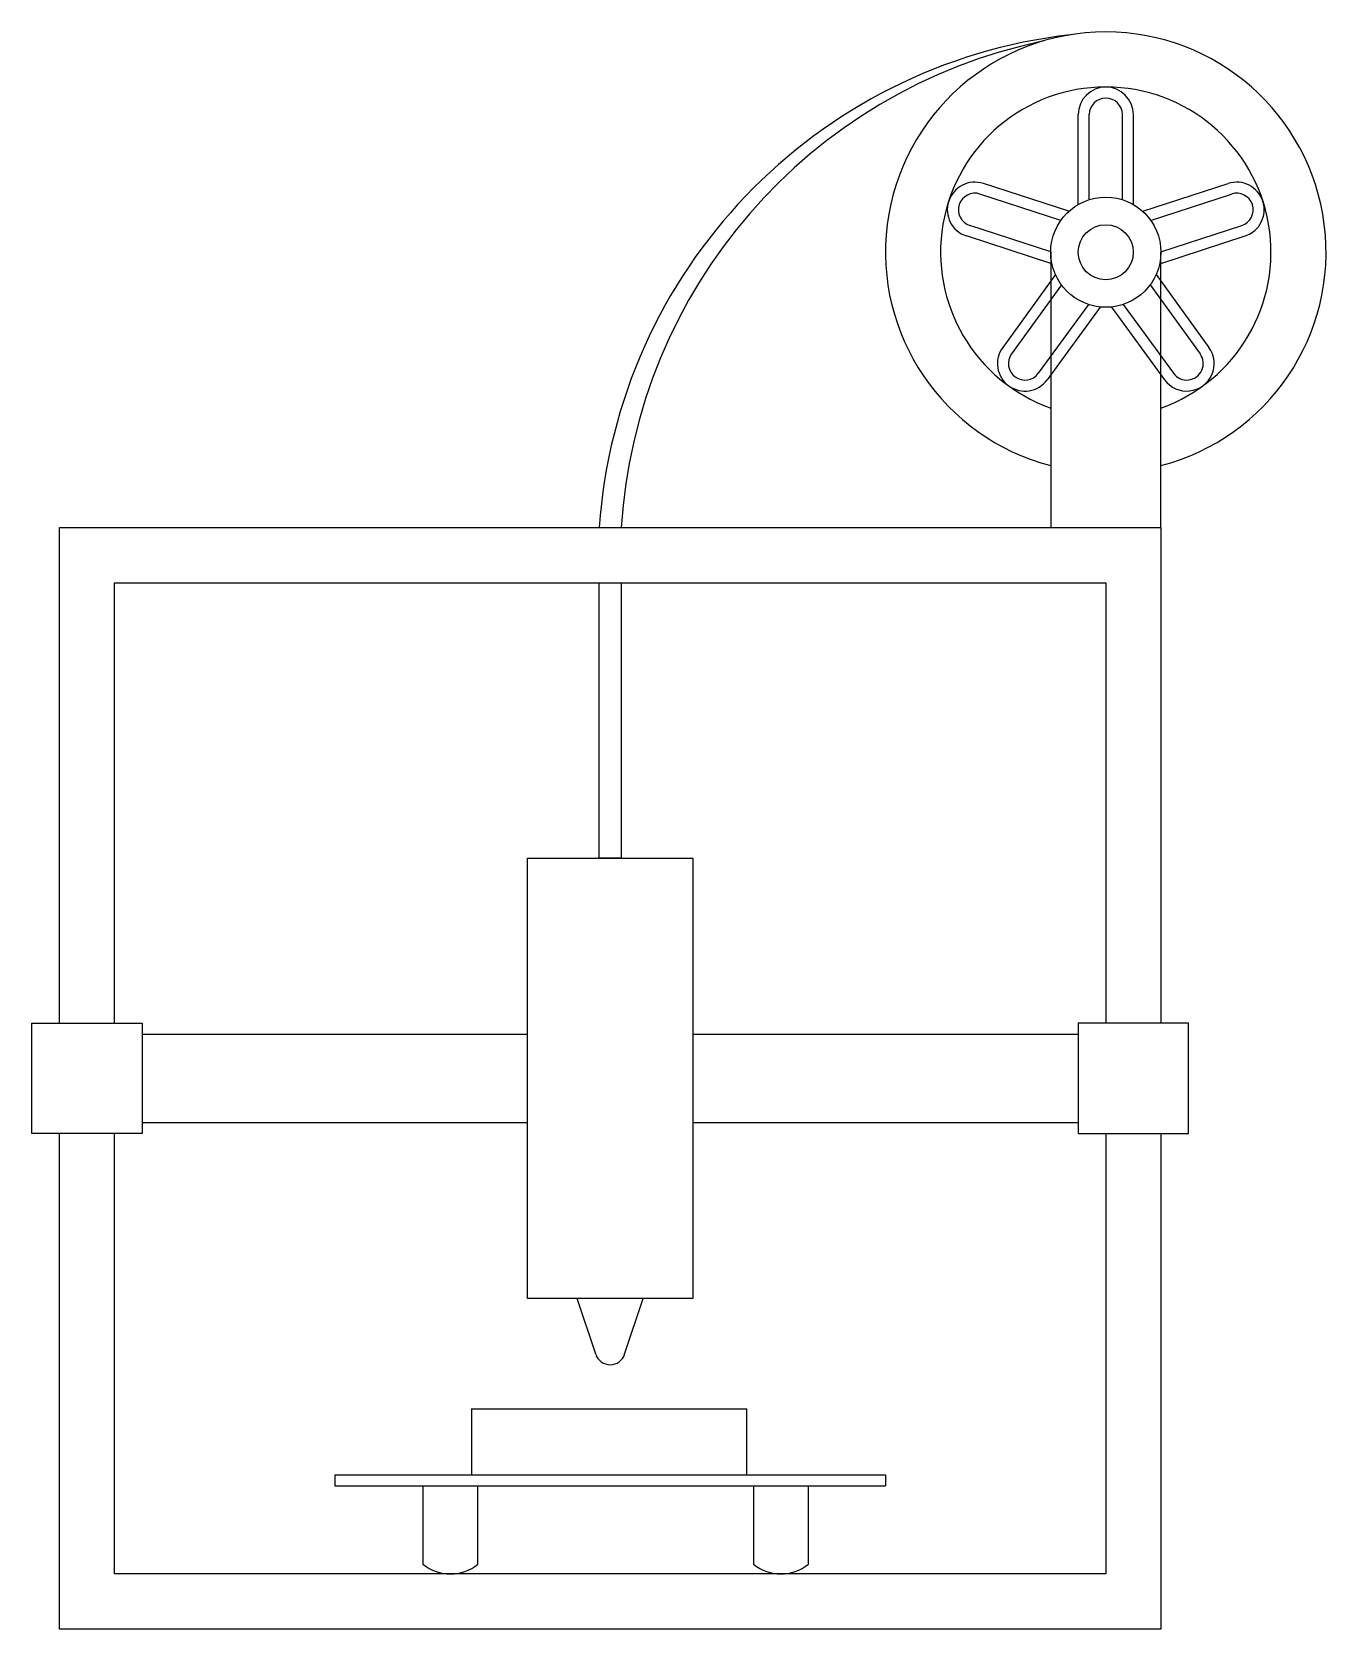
# Model space of a CAD drawing. Header units: millimetres. Extents: x 2208 to 8402, y 1291 to 9059.
# Drawn here: x 5532 to 6707, y 4382 to 5832 of the extents above; entities that cross this region are included whole.
import ezdxf

# ---------------------------------------------------------------- set-up
doc = ezdxf.new("R2010")
doc.units = ezdxf.units.MM
for name, color, linetype in [('BASE', 5, 'Continuous'), ('EXTRUDER', 3, 'Continuous'), ('FILAMENT DISC', 254, 'Continuous'), ('HOT PLATE', 130, 'Continuous'), ('NOZZLE', 255, 'Continuous'), ('PRINTER PARTY', 1, 'Continuous')]:
    doc.layers.add(name, color=color, linetype=linetype)
doc.layers.add('MOVING MOTOR', color=7, linetype='Continuous', true_color=0xfbe200)

# ---------------------------------------------------------------- blocks, each defined once
blk = doc.blocks.new('*U8')
for p, q in [((-25, -53.3), (-25, 28.3)), ((-15, -49), (-15, 28.3)), ((15, -49), (15, 28.3)), ((25, -53.3), (25, 28.3))]:
    blk.add_line(p, q)
for radius in [25, 15]:
    blk.add_arc((0, 28.3), radius, 0, 180)
blk = doc.blocks.new('*U9')
at = {"layer": 'FILAMENT DISC', "color": 0, "linetype": 'ByBlock', "lineweight": -2, "transparency": 16777216}
blk.add_blockref('*U8', (4633.1, 7075.4), dxfattribs=at)
for p, rotation in [((4541.1, 7008.6), 72), ((4725, 7008.6), 288), ((4576.3, 6900.6), 144), ((4689.9, 6900.6), 216)]:
    blk.add_blockref('*U8', p, dxfattribs=dict(at, rotation=rotation))

msp = doc.modelspace()

# ---------------------------------------------------------------- linework, layer by layer
at = {"layer": 'BASE'}
for p, q in [((5557.087, 4932.154), (5557.087, 5382.154)), ((5557.087, 5382.154), (6557.087, 5382.154)), ((6557.087, 5382.154), (6557.087, 4932.154)), ((5607.087, 4932.154), (5607.087, 5332.154)), ((5607.087, 5332.154), (6507.087, 5332.154)), ((6507.087, 5332.154), (6507.087, 4932.154)), ((5557.087, 4382.154), (5557.087, 4832.154)), ((5607.087, 4432.154), (5607.087, 4832.154)), ((6507.087, 4832.154), (6507.087, 4432.154)), ((6557.087, 4832.154), (6557.087, 4382.154)), ((6507.087, 4432.154), (5607.087, 4432.154)), ((6557.087, 4382.154), (5557.087, 4382.154))]:
    msp.add_line(p, q, dxfattribs=at)
at = {"layer": 'EXTRUDER'}
for points in [[(5982.087, 4682.154), (5982.087, 5082.154), (6132.087, 5082.154), (6132.087, 4682.154)], [(6132.087, 4682.154), (5982.087, 4682.154)]]:
    msp.add_lwpolyline(points, dxfattribs=at)
at = {"layer": 'FILAMENT DISC'}
for p, q in [((6457.087, 5632.154), (6457.087, 5382.154)), ((6557.087, 5382.154), (6557.087, 5632.154)), ((6457.087, 5382.154), (6557.087, 5382.154))]:
    msp.add_line(p, q, dxfattribs=at)
for radius in [50, 25]:
    msp.add_circle((6507.087, 5632.154), radius, dxfattribs=at)
for radius, start, end in [(200, 284.477512, 255.522488), (150, 289.471221, 250.528779)]:
    msp.add_arc((6507.087, 5632.154), radius, start, end, dxfattribs=at)
at = {"layer": 'HOT PLATE'}
for p, q in [((5807.087, 4522.154), (6307.087, 4522.154)), ((5807.087, 4522.154), (5807.087, 4512.154)), ((5807.087, 4512.154), (6307.087, 4512.154)), ((5807.087, 4512.154), (5807.087, 4512.154)), ((5887.087, 4512.154), (5887.087, 4440.929)), ((5937.087, 4440.929), (5937.087, 4512.154)), ((6187.087, 4512.154), (6187.087, 4440.929)), ((6237.087, 4440.929), (6237.087, 4512.154)), ((6307.087, 4522.154), (6307.087, 4512.154))]:
    msp.add_line(p, q, dxfattribs=at)
for centre in [(5912.087, 4472.154), (6212.087, 4472.154)]:
    msp.add_arc(centre, 40, 231.317813, 308.682187, dxfattribs=at)
at = {"layer": 'MOVING MOTOR'}
for p, q in [((5632.087, 4922.154), (5982.087, 4922.154)), ((6132.087, 4922.154), (6482.087, 4922.154)), ((5632.087, 4842.154), (5982.087, 4842.154)), ((6132.087, 4842.154), (6482.087, 4842.154))]:
    msp.add_line(p, q, dxfattribs=at)
for points in [[(5532.087, 4932.154), (5632.087, 4932.154), (5632.087, 4832.154), (5532.087, 4832.154)], [(6582.087, 4932.154), (6482.087, 4932.154), (6482.087, 4832.154), (6582.087, 4832.154)]]:
    msp.add_lwpolyline(points, close=True, dxfattribs=at)
at = {"layer": 'NOZZLE'}
for p, q in [((6043.925, 4631.641), (6027.087, 4682.154)), ((6070.249, 4631.641), (6087.087, 4682.154))]:
    msp.add_line(p, q, dxfattribs=at)
msp.add_arc((6057.087, 4636.028), 13.874, 198.434949, 341.565051, dxfattribs=at)
at = {"layer": 'PRINTER PARTY'}
for p, q in [((6047.087, 5082.154), (6047.087, 5332.154)), ((6067.087, 5332.154), (6067.087, 5082.154)), ((6067.087, 5082.154), (6047.087, 5082.154)), ((5931.236, 4582.154), (6181.236, 4582.154)), ((5931.236, 4582.154), (5931.236, 4522.154)), ((6181.236, 4522.154), (6181.236, 4582.154)), ((5931.236, 4522.154), (6181.236, 4522.154))]:
    msp.add_line(p, q, dxfattribs=at)
for centre, radius, start, end in [((6529.981, 5348.641), 484.055, 96.52231, 176.02998), ((6548.439, 5351.609), 482.32, 101.851702, 176.369132)]:
    msp.add_arc(centre, radius, start, end, dxfattribs=at)

# ---------------------------------------------------------------- block references
at = {"layer": 'FILAMENT DISC'}
msp.add_blockref('*U9', (1874.026, -1346.613), dxfattribs=at)

doc.saveas('drawing.dxf')
